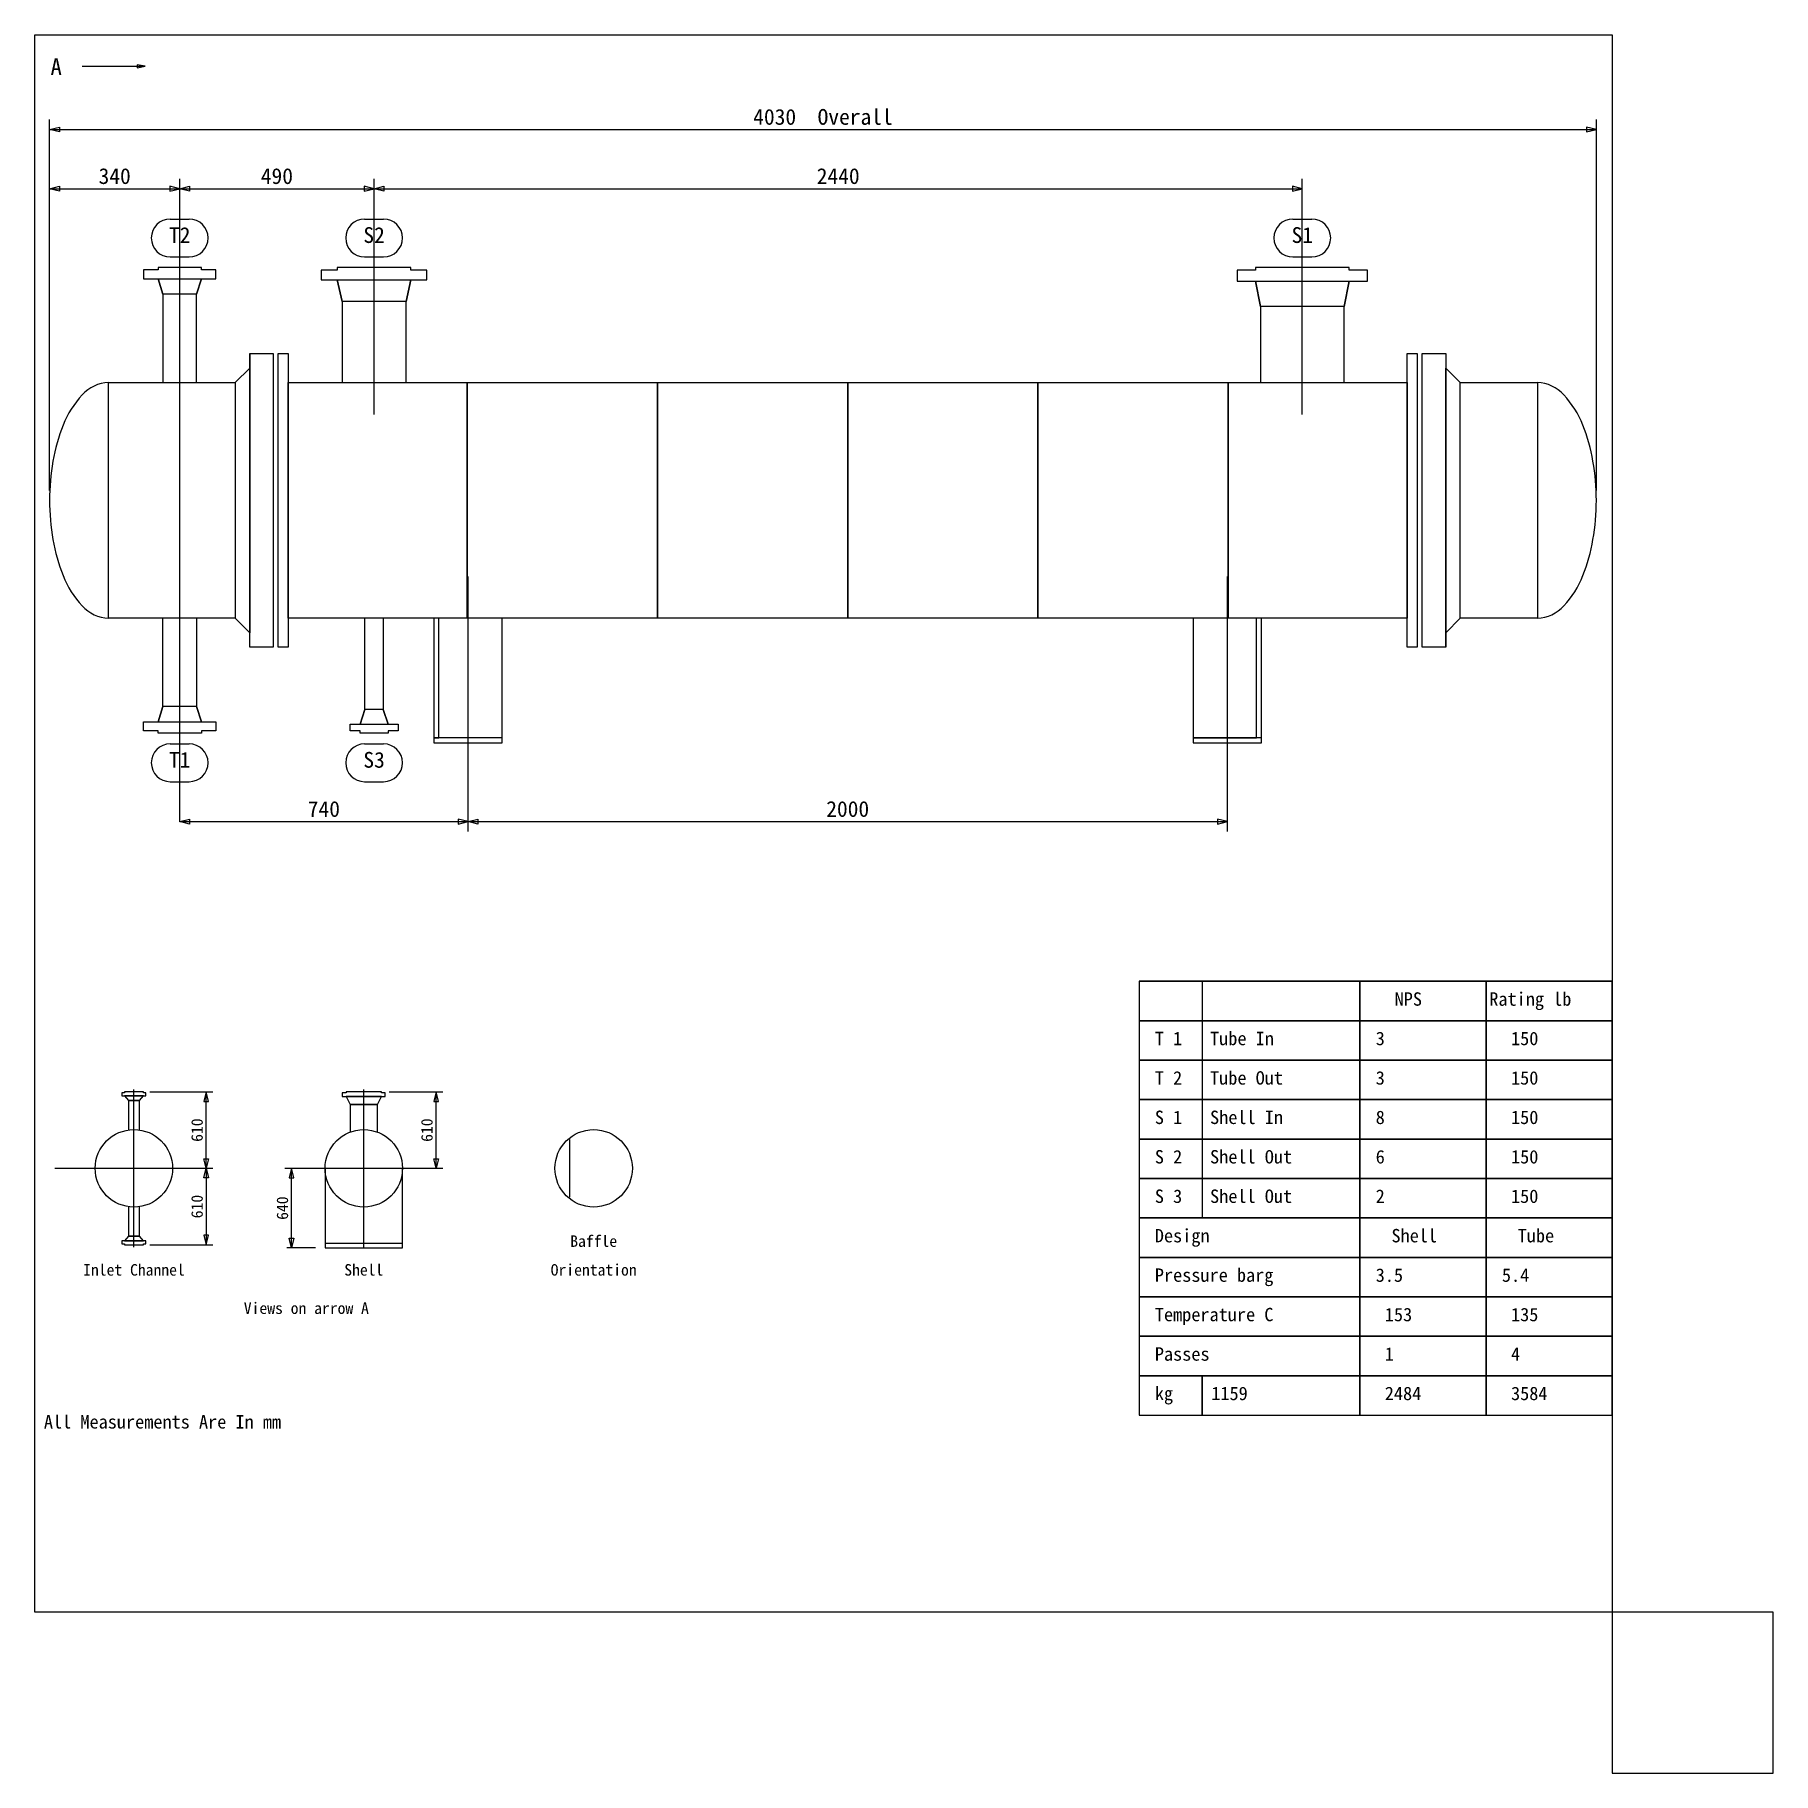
# Model space of a CAD drawing. Header units: millimetres. Extents: x -3006 to 2296, y -71 to 9552.
# Drawn here: x -845 to 235, y 1990 to 3070 of the extents above; entities that cross this region are included whole.
import ezdxf
from ezdxf.enums import TextEntityAlignment as Align

# ---------------------------------------------------------------- set-up
doc = ezdxf.new("R2010")
doc.units = ezdxf.units.MM
for name, color, linetype in [('1', 7, 'Continuous'), ('11', 7, 'Continuous'), ('12', 7, 'Continuous'), ('2', 7, 'Continuous'), ('7', 7, 'Continuous'), ('8', 7, 'Continuous')]:
    doc.layers.add(name, color=color, linetype=linetype)

msp = doc.modelspace()

# ---------------------------------------------------------------- texts
at = {"layer": '1'}
msp.add_text('A', height=10.294, dxfattribs=at).set_placement((-835.415, 3055.278), align=Align.TOP_LEFT)
for s, height, p in [('4030  Overall', 9.80392, (-355.377, 3011.106)), ('340', 9.8039, (-795.573, 2974.309)), ('490', 9.8039, (-694.744, 2974.309)), ('2440', 9.8039, (-345.921, 2974.309)), ('T2', 9.8039, (-755.146, 2937.65)), ('S2', 9.8039, (-634.341, 2937.65)), ('S1', 9.8039, (-57.501, 2937.65)), ('T1', 9.8039, (-755.146, 2611.52)), ('S3', 9.8039, (-634.341, 2611.52)), ('740', 9.8039, (-665.547, 2580.994)), ('2000', 9.8039, (-340.011, 2580.994))]:
    msp.add_text(s, height=height, dxfattribs=at).set_placement(p, align=Align.BOTTOM_CENTER)
for s, p in [('610', (-738.692, 2389.26)), ('610', (-595.835, 2389.26)), ('610', (-738.692, 2341.745)), ('640', (-685.639, 2340.774))]:
    msp.add_text(s, height=7.1429, rotation=90, dxfattribs=at).set_placement(p, align=Align.BOTTOM_CENTER)
for s, height, p in [('Baffle', 7.1429, (-497.88, 2323.836)), ('Inlet Channel', 7.14286, (-783.594, 2305.979)), ('Shell', 7.1429, (-640.737, 2305.979)), ('Orientation', 7.14286, (-497.88, 2305.979)), ('Views on arrow A', 7.14286, (-676.451, 2282.169))]:
    msp.add_text(s, height=height, dxfattribs=at).set_placement(p, align=Align.TOP_CENTER)
at = {"layer": '12'}
for s, height, p in [('NPS', 8.3333, (-0.121, 2474.886)), ('Rating lb', 8.3333, (58.703, 2474.886)), ('T 1', 8.3333, (-149.14, 2450.376)), ('Tube In', 8.3333, (-114.826, 2450.376)), ('3', 8.333, (-11.885, 2450.376)), (' 150', 8.3333, (66.546, 2450.376)), ('T 2', 8.3333, (-149.14, 2425.867)), ('Tube Out', 8.3333, (-114.826, 2425.867)), ('3', 8.333, (-11.885, 2425.867)), (' 150', 8.3333, (66.546, 2425.867)), ('S 1', 8.3333, (-149.14, 2401.357)), ('Shell In', 8.3333, (-114.826, 2401.357)), ('8', 8.333, (-11.885, 2401.357)), (' 150', 8.3333, (66.546, 2401.357)), ('S 2', 8.3333, (-149.14, 2376.847)), ('Shell Out', 8.3333, (-114.826, 2376.847)), ('6', 8.333, (-11.885, 2376.847)), (' 150', 8.3333, (66.546, 2376.847)), ('S 3', 8.3333, (-149.14, 2352.337)), ('Shell Out', 8.3333, (-114.826, 2352.337)), ('2', 8.333, (-11.885, 2352.337)), (' 150', 8.3333, (66.546, 2352.337)), ('Design', 8.3333, (-149.14, 2327.827)), ('Shell', 8.3333, (-2.081, 2327.827)), ('Tube', 8.3333, (76.35, 2327.827)), ('Pressure barg', 8.33333, (-149.14, 2303.318)), ('3.5', 8.3333, (-11.885, 2303.318)), ('5.4', 8.3333, (66.546, 2303.318)), ('Temperature C', 8.33333, (-149.14, 2278.808)), (' 153', 8.3333, (-11.885, 2278.808)), (' 135', 8.3333, (66.546, 2278.808)), ('Passes', 8.3333, (-149.14, 2254.298)), (' 1', 8.3333, (-11.885, 2254.298)), (' 4', 8.3333, (66.546, 2254.298)), ('kg', 8.3333, (-149.14, 2229.788)), (' 1159', 8.3333, (-119.728, 2229.788)), (' 2484', 8.3333, (-11.885, 2229.788)), (' 3584', 8.3333, (66.546, 2229.788)), (' All Measurements Are In mm', 8.33333, (-845.219, 2212.141))]:
    msp.add_text(s, height=height, dxfattribs=at).set_placement(p, align=Align.TOP_LEFT)

# ---------------------------------------------------------------- linework, layer by layer
msp.add_line((-781.493, 3049.396), (-776.591, 3050.377))
at = {"color": 1}
msp.add_lwpolyline([(135.173, 1989.58), (235.173, 1989.58), (235.173, 2089.58), (135.173, 2089.58)], close=True, dxfattribs=at)
at = {"layer": '1'}
for p, q in [((-815.807, 3050.377), (-776.591, 3050.377)), ((-835.999, 2786.734), (-835.999, 3017.234)), ((125.244, 2786.734), (125.244, 3017.234)), ((-755.146, 2580.777), (-755.146, 2980.437)), ((-755.146, 2877.988), (-755.146, 2980.437)), ((-634.341, 2834.016), (-634.341, 2980.437)), ((-57.501, 2834.016), (-57.501, 2980.437)), ((-761.029, 2955.437), (-749.264, 2955.437)), ((-640.223, 2955.437), (-628.459, 2955.437)), ((-63.383, 2955.437), (-51.618, 2955.437)), ((-761.029, 2931.907), (-749.264, 2931.907)), ((-640.223, 2931.907), (-628.459, 2931.907)), ((-63.383, 2931.907), (-51.618, 2931.907)), ((-575.948, 2574.866), (-575.948, 2733.325)), ((-104.073, 2574.866), (-104.073, 2733.325)), ((-761.029, 2629.306), (-749.264, 2629.306)), ((-640.223, 2629.306), (-628.459, 2629.306)), ((-761.029, 2605.777), (-749.264, 2605.777)), ((-640.223, 2605.777), (-628.459, 2605.777)), ((-783.594, 2316.434), (-783.594, 2414.571)), ((-773.798, 2413.018), (-734.526, 2413.018)), ((-640.737, 2316.434), (-640.737, 2414.571)), ((-625.041, 2413.018), (-591.669, 2413.018)), ((-832.662, 2365.503), (-734.526, 2365.503)), ((-689.805, 2365.503), (-591.669, 2365.503)), ((-773.798, 2317.987), (-734.526, 2317.987)), ((-670.758, 2316.046), (-688.615, 2316.046))]:
    msp.add_line(p, q, dxfattribs=at)
for points in [[(-776.591, 3050.377), (-781.493, 3051.357), (-781.493, 3049.396)], [(-835.999, 3011.106), (-829.852, 3012.525), (-829.852, 3009.688), (-835.999, 3011.106), (125.244, 3011.106), (119.098, 3012.525), (119.098, 3009.688), (125.244, 3011.106)], [(-835.999, 2974.226), (-829.852, 2975.881), (-829.852, 2972.808), (-835.999, 2974.226), (-755.146, 2974.226), (-761.293, 2975.881), (-761.293, 2972.808), (-755.146, 2974.226)], [(-755.146, 2974.226), (-749, 2975.881), (-749, 2972.808), (-755.146, 2974.226), (-634.341, 2974.226), (-640.488, 2975.881), (-640.488, 2972.808), (-634.341, 2974.226)], [(-634.341, 2974.226), (-628.194, 2975.881), (-628.194, 2972.808), (-634.341, 2974.226), (-57.501, 2974.226), (-63.647, 2975.881), (-63.647, 2972.808), (-57.501, 2974.226)], [(-755.146, 2581.077), (-749, 2582.495), (-749, 2579.422), (-755.146, 2581.077), (-575.948, 2581.077), (-582.094, 2582.495), (-582.094, 2579.422), (-575.948, 2581.077)], [(-575.948, 2581.077), (-569.801, 2582.495), (-569.801, 2579.422), (-575.948, 2581.077), (-104.073, 2581.077), (-110.22, 2582.495), (-110.22, 2579.422), (-104.073, 2581.077)], [(-738.718, 2365.503), (-740.116, 2371.403), (-737.165, 2371.403), (-738.718, 2365.503), (-738.718, 2413.018), (-740.116, 2407.117), (-737.165, 2407.117), (-738.718, 2413.018)], [(-595.861, 2365.503), (-597.259, 2371.403), (-594.308, 2371.403), (-595.861, 2365.503), (-595.861, 2413.018), (-597.259, 2407.117), (-594.308, 2407.117), (-595.861, 2413.018)], [(-738.718, 2365.503), (-737.165, 2359.602), (-740.116, 2359.602), (-738.718, 2365.503), (-738.718, 2317.987), (-737.165, 2323.888), (-740.116, 2323.888), (-738.718, 2317.987)], [(-685.613, 2316.124), (-687.165, 2322.024), (-684.215, 2322.024), (-685.613, 2316.124), (-685.613, 2365.503), (-687.165, 2359.602), (-684.215, 2359.602), (-685.613, 2365.503)]]:
    msp.add_lwpolyline(points, dxfattribs=at)
for centre, start, end in [((-761.029, 2943.672), 90, 270), ((-749.264, 2943.672), 270, 90), ((-640.223, 2943.672), 90, 270), ((-628.459, 2943.672), 270, 90), ((-63.383, 2943.672), 90, 270), ((-51.618, 2943.672), 270, 90), ((-761.029, 2617.541), 90, 270), ((-749.264, 2617.541), 270, 90), ((-640.223, 2617.541), 90, 270), ((-628.459, 2617.541), 270, 90)]:
    msp.add_arc(centre, 11.765, start, end, dxfattribs=at)
at = {"layer": '11'}
for points in [[(-845.219, 3069.972), (135.173, 3069.972), (135.173, 2089.58), (-845.219, 2089.58), (-845.219, 3069.972)], [(-158.944, 2481.749), (135.174, 2481.749), (-158.944, 2481.749), (-158.944, 2457.239), (135.174, 2457.239), (-158.944, 2457.239), (-158.944, 2432.729), (135.174, 2432.729), (-158.944, 2432.729), (-158.944, 2408.22), (135.174, 2408.22), (-158.944, 2408.22), (-158.944, 2383.71), (135.174, 2383.71), (-158.944, 2383.71), (-158.944, 2359.2), (135.174, 2359.2), (-158.944, 2359.2), (-158.944, 2334.69), (135.174, 2334.69), (-158.944, 2334.69), (-158.944, 2310.18), (135.174, 2310.18), (-158.944, 2310.18), (-158.944, 2285.671), (135.174, 2285.671), (-158.944, 2285.671), (-158.944, 2261.161), (135.174, 2261.161), (-158.944, 2261.161), (-158.944, 2236.651), (135.174, 2236.651), (-158.944, 2236.651), (-158.944, 2212.141), (-119.728, 2212.141), (-119.728, 2236.651), (-119.728, 2212.141), (-21.689, 2212.141), (-21.689, 2481.749), (-21.689, 2212.141), (56.742, 2212.141), (56.742, 2481.749), (56.742, 2212.141), (135.174, 2212.141), (135.174, 2481.749), (-119.728, 2481.749), (-119.728, 2334.69)]]:
    msp.add_lwpolyline(points, dxfattribs=at)
at = {"layer": '2'}
for p, q in [((-799.355, 2853.894), (-799.355, 2853.894)), ((88.601, 2853.894), (88.601, 2853.894)), ((-799.355, 2707.32), (-799.355, 2707.32)), ((88.601, 2707.32), (88.601, 2707.32)), ((-512.787, 2347.606), (-512.787, 2383.399)), ((-664.805, 2365.503), (-664.805, 2316.046)), ((-616.669, 2316.046), (-616.669, 2365.503)), ((-664.805, 2319.022), (-616.669, 2319.022)), ((-664.805, 2316.046), (-616.669, 2316.046))]:
    msp.add_line(p, q, dxfattribs=at)
for points in [[(-744.744, 2853.894), (-744.744, 2908.741), (-741.671, 2918.197), (-732.687, 2918.197), (-732.687, 2923.871), (-741.671, 2923.871), (-741.671, 2925.289), (-768.622, 2925.289), (-768.622, 2923.871), (-777.605, 2923.871), (-777.605, 2918.197), (-768.622, 2918.197), (-741.671, 2918.197), (-744.744, 2908.741), (-765.548, 2908.741), (-768.622, 2918.197), (-765.548, 2908.741), (-765.548, 2853.894)], [(-614.483, 2853.894), (-614.483, 2904.249), (-611.409, 2917.724), (-601.48, 2917.724), (-601.48, 2923.635), (-611.409, 2923.635), (-611.409, 2925.289), (-657.273, 2925.289), (-657.273, 2923.635), (-667.202, 2923.635), (-667.202, 2917.724), (-657.273, 2917.724), (-611.409, 2917.724), (-614.483, 2904.249), (-654.199, 2904.249), (-657.273, 2917.724), (-654.199, 2904.249), (-654.199, 2853.894)], [(-31.496, 2853.894), (-31.496, 2901.176), (-28.422, 2916.779), (-17.075, 2916.779), (-17.075, 2923.635), (-28.422, 2923.635), (-28.422, 2925.289), (-86.579, 2925.289), (-86.579, 2923.635), (-97.927, 2923.635), (-97.927, 2916.779), (-86.579, 2916.779), (-28.422, 2916.779), (-31.496, 2901.176), (-83.506, 2901.176), (-86.579, 2916.779), (-83.506, 2901.176), (-83.506, 2853.894)], [(-720.631, 2853.894), (-711.647, 2862.877), (-711.647, 2871.861), (-696.99, 2871.861), (-696.99, 2689.352), (-711.647, 2689.352), (-711.647, 2871.861), (-711.647, 2698.336), (-720.631, 2707.32)], [(-693.916, 2871.861), (-687.77, 2871.861), (-687.77, 2689.352), (-693.916, 2689.352), (-693.916, 2871.861)], [(7.748, 2871.861), (13.895, 2871.861), (13.895, 2689.352), (7.748, 2689.352), (7.748, 2871.861)], [(40.609, 2707.32), (31.626, 2698.336), (31.626, 2689.352), (16.968, 2689.352), (16.968, 2871.861), (31.626, 2871.861), (31.626, 2689.352), (31.626, 2862.877), (40.609, 2853.894)], [(-799.355, 2853.894), (-720.631, 2853.894), (-720.631, 2707.32), (-799.355, 2707.32), (-799.355, 2853.894)], [(-687.77, 2853.894), (7.748, 2853.894), (7.748, 2707.32), (-687.77, 2707.32), (-687.77, 2853.894)], [(40.609, 2853.894), (88.601, 2853.894), (88.601, 2707.32), (40.609, 2707.32), (40.609, 2853.894)], [(-744.744, 2707.32), (-744.744, 2652.472), (-741.671, 2643.016), (-732.687, 2643.016), (-732.687, 2637.342), (-741.671, 2637.342), (-741.671, 2635.924), (-768.622, 2635.924), (-768.622, 2637.342), (-777.605, 2637.342), (-777.605, 2643.016), (-768.622, 2643.016), (-741.671, 2643.016), (-744.744, 2652.472), (-765.548, 2652.472), (-768.622, 2643.016), (-765.548, 2652.472), (-765.548, 2707.32)], [(-628.667, 2707.32), (-628.667, 2650.581), (-625.594, 2641.598), (-619.447, 2641.598), (-619.447, 2637.342), (-625.594, 2637.342), (-625.594, 2635.924), (-643.088, 2635.924), (-643.088, 2637.342), (-649.235, 2637.342), (-649.235, 2641.598), (-643.088, 2641.598), (-625.594, 2641.598), (-628.667, 2650.581), (-640.015, 2650.581), (-643.088, 2641.598), (-640.015, 2650.581), (-640.015, 2707.32)], [(-554.671, 2630.013), (-554.671, 2707.32), (-597.225, 2707.32), (-597.225, 2630.013), (-554.671, 2630.013), (-554.671, 2633.087), (-597.225, 2633.087), (-594.151, 2633.087), (-594.151, 2707.32)], [(-82.797, 2630.013), (-82.797, 2707.32), (-125.35, 2707.32), (-125.35, 2630.013), (-82.797, 2630.013), (-82.797, 2633.087), (-125.35, 2633.087), (-85.87, 2633.087), (-85.87, 2707.32)], [(-780.178, 2389.26), (-780.178, 2407.583), (-777.693, 2410.534), (-776.141, 2410.534), (-776.141, 2412.397), (-777.693, 2412.397), (-777.693, 2413.018), (-789.495, 2413.018), (-789.495, 2412.397), (-791.047, 2412.397), (-791.047, 2410.534), (-789.495, 2410.534), (-777.693, 2410.534), (-789.495, 2410.534), (-787.01, 2407.583), (-780.178, 2407.583), (-787.01, 2407.583), (-787.01, 2389.26)], [(-632.196, 2388.018), (-632.196, 2405.099), (-629.712, 2410.223), (-627.383, 2410.223), (-627.383, 2412.397), (-629.712, 2412.397), (-629.712, 2413.018), (-651.762, 2413.018), (-651.762, 2412.397), (-654.091, 2412.397), (-654.091, 2410.223), (-651.762, 2410.223), (-629.712, 2410.223), (-651.762, 2410.223), (-649.277, 2405.099), (-632.196, 2405.099), (-649.277, 2405.099), (-649.277, 2388.018)], [(-787.01, 2341.745), (-787.01, 2323.422), (-789.495, 2320.471), (-791.047, 2320.471), (-791.047, 2318.608), (-789.495, 2318.608), (-789.495, 2317.987), (-777.693, 2317.987), (-777.693, 2318.608), (-776.141, 2318.608), (-776.141, 2320.471), (-777.693, 2320.471), (-789.495, 2320.471), (-777.693, 2320.471), (-780.178, 2323.422), (-787.01, 2323.422), (-780.178, 2323.422), (-780.178, 2341.745)]]:
    msp.add_lwpolyline(points, dxfattribs=at)
for points in [[(-799.355, 2853.894, 0.1989124), (-815.743, 2846.157, 0.09849141), (-827.573, 2827.36, 0.05459569), (-833.913, 2804.98, 0.04366094), (-835.999, 2780.607, 0.04366094), (-833.913, 2756.233, 0.05459569), (-827.573, 2733.853, 0.09849141), (-815.743, 2715.057, 0.1989124), (-799.355, 2707.32, 0.1989124)], [(88.601, 2707.32, 0.1989124), (104.988, 2715.057, 0.09849141), (116.819, 2733.853, 0.05459569), (123.158, 2756.233, 0.04366094), (125.244, 2780.607, 0.04366094), (123.158, 2804.98, 0.05459569), (116.819, 2827.36, 0.09849141), (104.988, 2846.157, 0.1989124), (88.601, 2853.894, 0.1989124)]]:
    msp.add_lwpolyline(points, format="xyb", dxfattribs=at)
for centre in [(-783.594, 2365.503), (-640.737, 2365.503), (-497.88, 2365.503)]:
    msp.add_circle(centre, 24.068, dxfattribs=at)
at = {"layer": '7'}
for points in [[(-576.421, 2853.894), (-576.421, 2853.894), (-576.421, 2707.32), (-576.421, 2707.32), (-576.421, 2853.894)], [(-340.011, 2853.894), (-340.011, 2853.894), (-340.011, 2707.32), (-340.011, 2707.32), (-340.011, 2853.894)], [(-103.601, 2853.894), (-103.601, 2853.894), (-103.601, 2707.32), (-103.601, 2707.32), (-103.601, 2853.894)]]:
    msp.add_lwpolyline(points, dxfattribs=at)
at = {"layer": '8'}
for points in [[(-458.216, 2853.894), (-458.216, 2853.894), (-458.216, 2707.32), (-458.216, 2707.32), (-458.216, 2853.894)], [(-221.806, 2853.894), (-221.806, 2853.894), (-221.806, 2707.32), (-221.806, 2707.32), (-221.806, 2853.894)]]:
    msp.add_lwpolyline(points, dxfattribs=at)

msp.set_redraw_order([(e.dxf.handle, doc.entitydb.next_handle()) for e in msp.query("TEXT MTEXT ATTDEF DIMENSION ARC_DIMENSION")])  # texts and dimensions are drawn at this point

doc.saveas('drawing.dxf')
